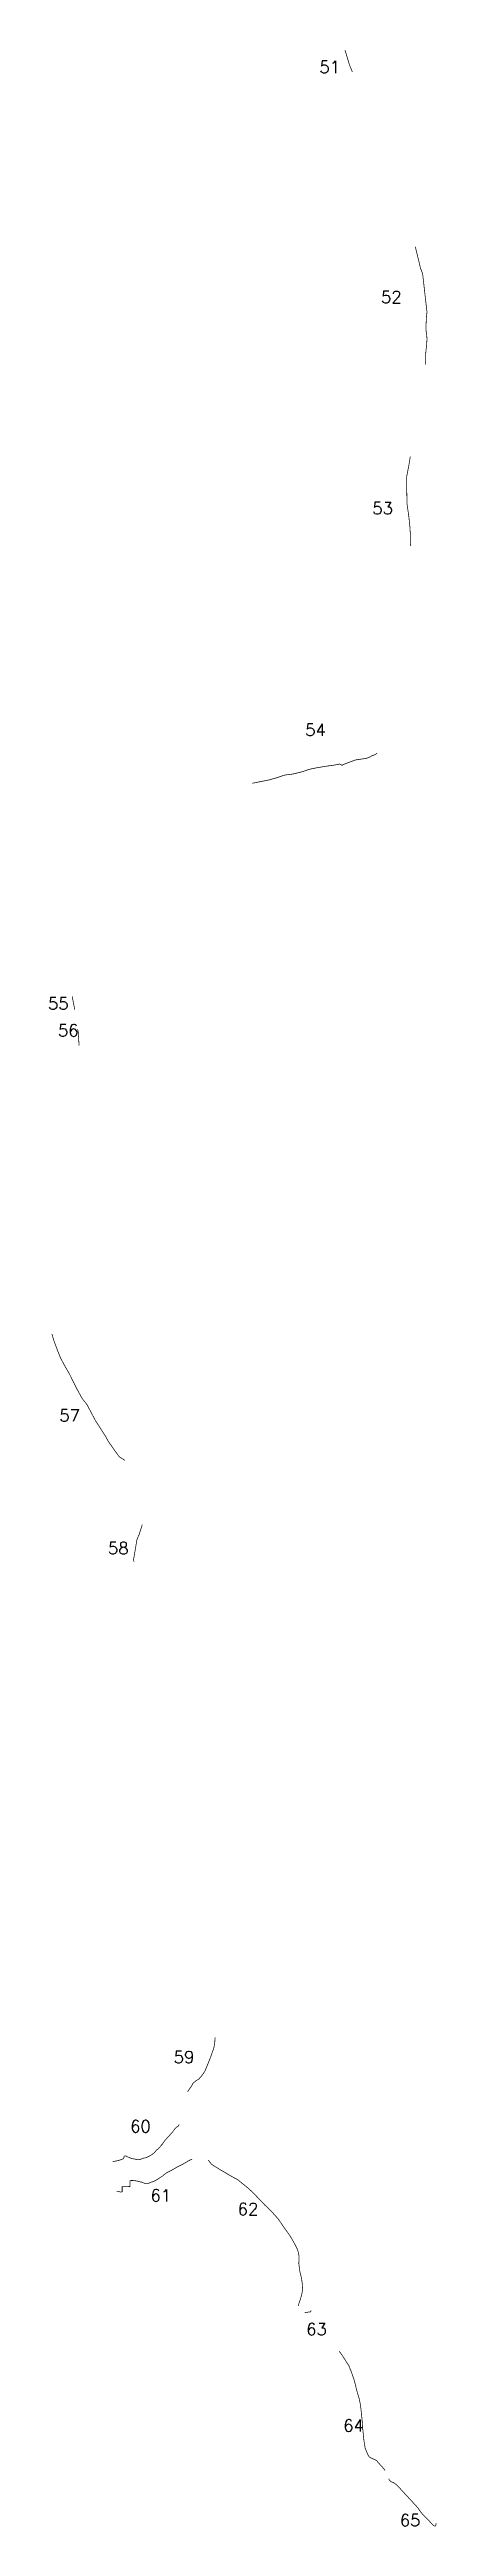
# Model space of a CAD drawing. Header units: metres. Extents: x 254129 to 356845, y 1741129 to 2228107.
# Drawn here: x 260442 to 262050, y 2160648 to 2170943 of the extents above; entities that cross this region are included whole.
import ezdxf

# ---------------------------------------------------------------- set-up
doc = ezdxf.new("R2010")
doc.units = ezdxf.units.M
doc.layers.add('ARTIFICIALLY PROTECTED', color=4, linetype='Continuous')
doc.styles.get("Standard").update_dxf_attribs({"font": 'simplex.shx'})

msp = doc.modelspace()

# ---------------------------------------------------------------- texts
at = {"char_height": 50, "attachment_point": 1}
for s, width, heights, insert in [('51', 84.37, [0], (261564, 2170895)), ('52', 84.37, [0], (261820, 2169939)), ('53', 50, [67], (261784, 2169061)), ('54', 84.37, [0], (261505, 2168140)), ('55', 84.37, [0], (260436, 2167003)), ('56', 84.37, [0], (260477, 2166891)), ('57', 84.37, [0], (260483, 2165291)), ('58', 84.37, [0], (260685, 2164739)), ('59', 84.37, [0], (260958, 2162624)), ('60', 84.37, [0], (260777, 2162336)), ('61', 84.37, [0], (260862, 2162049)), ('62', 84.37, [0], (261224, 2161992)), ('63', 84.37, [0], (261509, 2161493)), ('64', 84.37, [0], (261663, 2161092)), ('65', 84.37, [0], (261898, 2160699))]:
    msp.add_mtext_dynamic_manual_height_columns(s, width=width, gutter_width=1, heights=heights, dxfattribs=dict(at, insert=insert))

# ---------------------------------------------------------------- linework, layer by layer
at = {"layer": 'ARTIFICIALLY PROTECTED', "const_width": 3, "flags": 128}
for points in [[(261670, 2170941), (261689, 2170878), (261701, 2170849)], [(261963, 2170123), (261966, 2170107), (261971, 2170089), (261973, 2170079), (261978, 2170059), (261984, 2170034), (261993, 2170010), (262011, 2169851), (262009, 2169834), (262008, 2169817), (262007, 2169796), (262007, 2169776), (262010, 2169753), (262011, 2169737), (262010, 2169724), (262009, 2169710), (262007, 2169694), (262006, 2169681), (262006, 2169660), (262006, 2169635), (262006, 2169633)], [(261942, 2169251), (261941, 2169248), (261938, 2169227), (261927, 2169169), (261927, 2169106), (261928, 2169055), (261936, 2168998), (261940, 2168958), (261942, 2168926), (261942, 2168890), (261944, 2168879)], [(261804, 2168018), (261793, 2168011), (261781, 2168007), (261778, 2168005), (261775, 2168003), (261768, 2168000), (261763, 2167998), (261755, 2167996), (261741, 2167994), (261728, 2167992), (261714, 2167990), (261692, 2167982), (261666, 2167972), (261660, 2167970), (261660, 2167969), (261659, 2167968), (261658, 2167968), (261656, 2167969), (261648, 2167973), (261622, 2167968), (261598, 2167965), (261568, 2167960), (261545, 2167956), (261531, 2167953), (261519, 2167950), (261496, 2167942), (261481, 2167938), (261461, 2167933), (261444, 2167930), (261426, 2167928), (261414, 2167926), (261405, 2167922), (261383, 2167915), (261372, 2167912), (261355, 2167907), (261335, 2167903), (261314, 2167899), (261290, 2167894), (261285, 2167893)], [(260536, 2167007), (260547, 2166952)], [(260559, 2166871), (260561, 2166860), (260565, 2166803)], [(260452, 2165604), (260460, 2165577), (260471, 2165547), (260487, 2165506), (260504, 2165474), (260526, 2165436), (260552, 2165383), (260577, 2165337), (260598, 2165310), (260615, 2165278), (260633, 2165244), (260671, 2165185), (260687, 2165157), (260712, 2165121), (260732, 2165094), (260755, 2165079)], [(260827, 2164811), (260827, 2164810), (260820, 2164788), (260818, 2164783), (260816, 2164774), (260811, 2164763), (260807, 2164754), (260805, 2164748), (260803, 2164736), (260801, 2164724), (260799, 2164712), (260795, 2164688), (260791, 2164665), (260793, 2164658)], [(261131, 2162680), (261130, 2162678), (261129, 2162663), (261128, 2162651), (261124, 2162633), (261118, 2162617), (261112, 2162600), (261105, 2162582), (261097, 2162562), (261089, 2162543), (261082, 2162531), (261073, 2162519), (261063, 2162508), (261049, 2162499), (261043, 2162494), (261037, 2162488), (261034, 2162481), (261027, 2162471), (261020, 2162461), (261016, 2162455)], [(260981, 2162319), (260978, 2162313), (260971, 2162308), (260967, 2162305), (260960, 2162297), (260954, 2162288), (260948, 2162282), (260938, 2162270), (260922, 2162253), (260911, 2162237), (260906, 2162232), (260900, 2162224), (260894, 2162218), (260887, 2162212), (260877, 2162201), (260871, 2162196), (260867, 2162193), (260858, 2162188), (260848, 2162183), (260840, 2162180), (260834, 2162179), (260828, 2162177), (260820, 2162174), (260815, 2162173), (260811, 2162173), (260806, 2162173), (260796, 2162175), (260785, 2162177), (260776, 2162180), (260767, 2162184), (260763, 2162186), (260760, 2162188), (260757, 2162188), (260756, 2162188), (260753, 2162188), (260752, 2162186), (260752, 2162184), (260751, 2162180), (260750, 2162178), (260749, 2162176), (260745, 2162175), (260742, 2162174), (260738, 2162172), (260731, 2162170), (260723, 2162168), (260708, 2162165), (260704, 2162164)], [(260721, 2162040), (260725, 2162039), (260733, 2162039), (260738, 2162038), (260744, 2162039), (260744, 2162060), (260776, 2162061), (260776, 2162085), (260782, 2162086), (260789, 2162086), (260796, 2162085), (260804, 2162084), (260815, 2162081), (260826, 2162079), (260830, 2162077), (260835, 2162075), (260840, 2162074), (260845, 2162074), (260850, 2162074), (260856, 2162075), (260862, 2162078), (260872, 2162081), (260883, 2162086), (260891, 2162091), (260899, 2162096), (260908, 2162102), (260914, 2162106), (260916, 2162109), (260922, 2162113), (260929, 2162118), (260937, 2162122), (260947, 2162127), (260957, 2162133), (260964, 2162137), (260973, 2162142), (260980, 2162146), (260985, 2162148), (260989, 2162150), (260998, 2162155), (261007, 2162160), (261014, 2162164), (261020, 2162168), (261028, 2162172), (261035, 2162174)], [(261101, 2162170), (261102, 2162170), (261105, 2162167), (261111, 2162159), (261115, 2162154), (261125, 2162147), (261135, 2162141), (261156, 2162128), (261177, 2162116), (261192, 2162107), (261213, 2162095), (261225, 2162089), (261240, 2162076), (261253, 2162066), (261270, 2162052), (261288, 2162035), (261317, 2162005), (261336, 2161985), (261366, 2161956), (261380, 2161940), (261392, 2161927), (261413, 2161896), (261443, 2161854), (261459, 2161826), (261470, 2161805), (261475, 2161792), (261478, 2161779), (261479, 2161769), (261479, 2161760), (261479, 2161751), (261478, 2161743), (261480, 2161727), (261483, 2161705), (261489, 2161681), (261492, 2161662), (261493, 2161649), (261494, 2161632), (261490, 2161610), (261483, 2161587), (261478, 2161573), (261476, 2161564)], [(261503, 2161537), (261509, 2161538), (261519, 2161539), (261526, 2161540), (261528, 2161543), (261529, 2161544), (261530, 2161546)], [(261646, 2161376), (261648, 2161374), (261658, 2161360), (261669, 2161343), (261680, 2161326), (261686, 2161317), (261691, 2161304), (261696, 2161292), (261702, 2161275), (261707, 2161261), (261713, 2161239), (261719, 2161213), (261726, 2161190), (261729, 2161180), (261731, 2161170), (261735, 2161151), (261737, 2161131), (261741, 2161094), (261743, 2161065), (261748, 2161012), (261754, 2160974), (261762, 2160954), (261767, 2160943), (261771, 2160937), (261778, 2160933), (261786, 2160929), (261792, 2160927), (261798, 2160924), (261803, 2160920), (261810, 2160912), (261820, 2160900), (261827, 2160893), (261834, 2160885), (261837, 2160881)], [(261853, 2160846), (261853, 2160843), (261858, 2160837), (261864, 2160833), (261872, 2160830), (261877, 2160827), (261882, 2160823), (261891, 2160815), (261907, 2160797), (261922, 2160781), (261944, 2160757), (261960, 2160740), (261968, 2160731), (261975, 2160723), (261982, 2160712), (261991, 2160701), (261999, 2160692), (262005, 2160686), (262020, 2160671), (262037, 2160653), (262041, 2160650), (262043, 2160650), (262046, 2160650), (262048, 2160654), (262049, 2160658), (262048, 2160662)]]:
    msp.add_lwpolyline(points, dxfattribs=at)

msp.set_redraw_order([(e.dxf.handle, doc.entitydb.next_handle()) for e in msp.query("TEXT MTEXT ATTDEF DIMENSION ARC_DIMENSION")])  # texts and dimensions are drawn at this point

doc.saveas('drawing.dxf')
